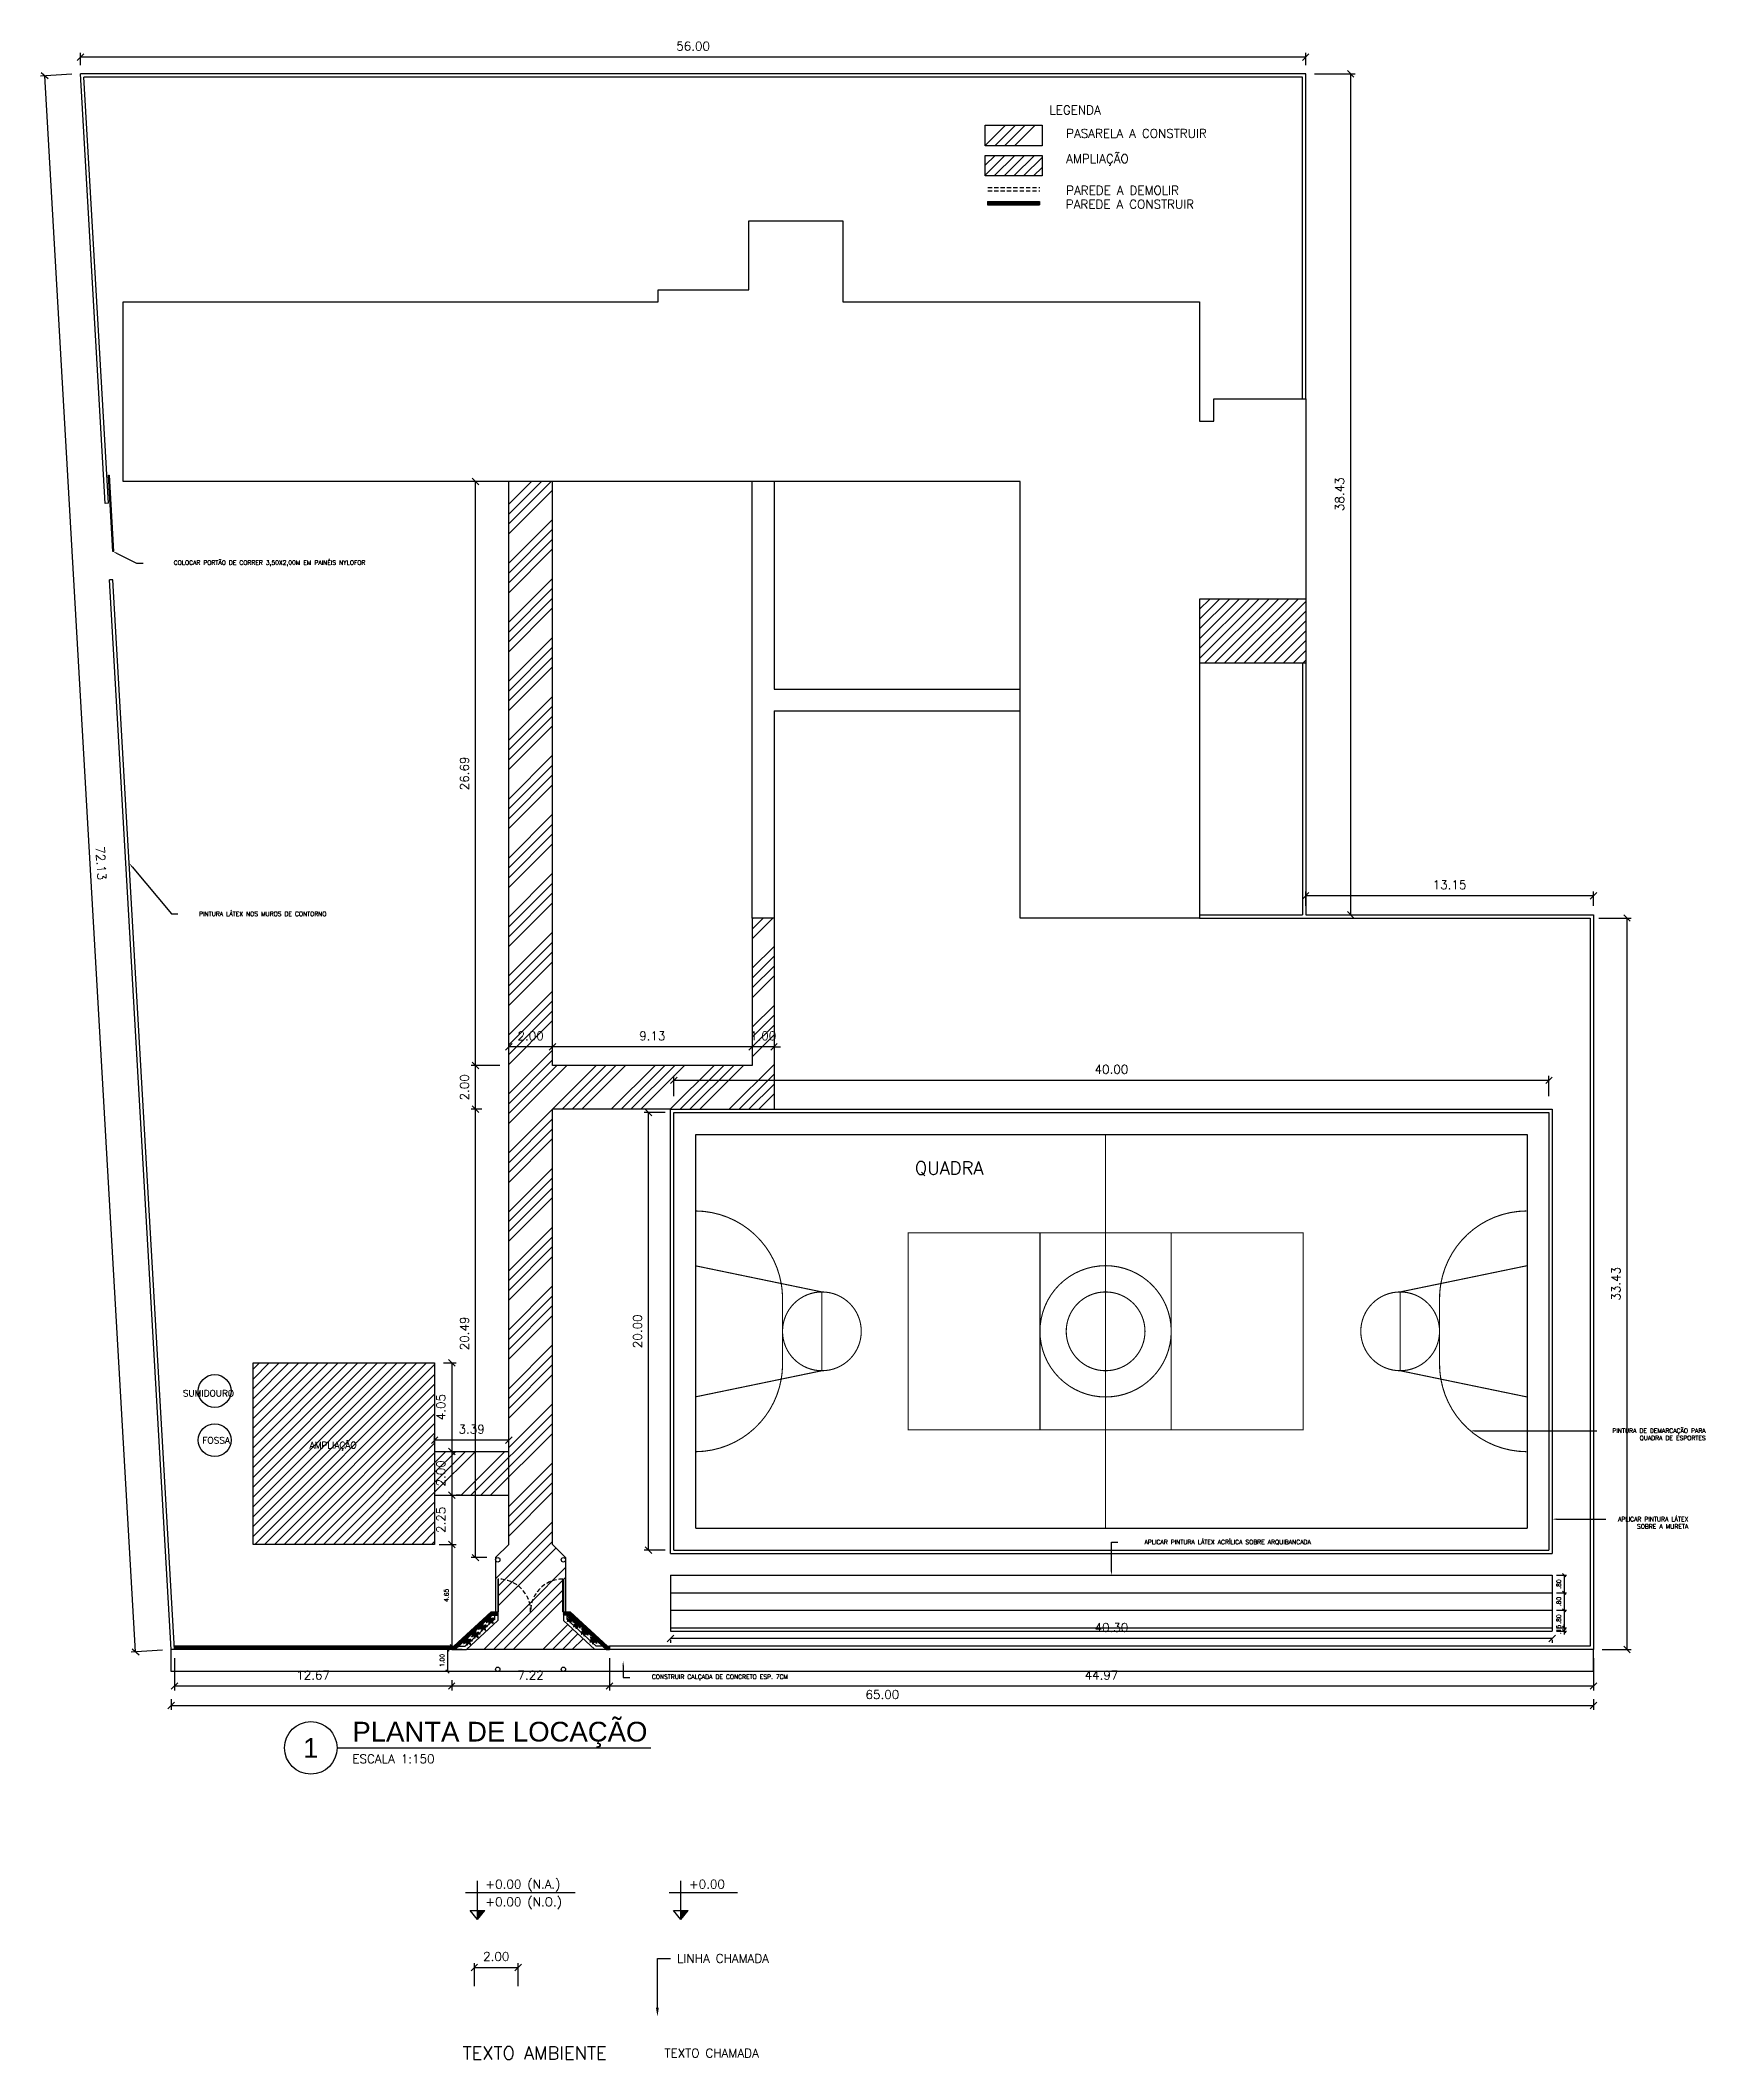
# Model space of a CAD drawing. Header units: millimetres. Extents: x -11 to 499, y 215 to 428.
# Drawn here: x 286.9 to 363, y 226.5 to 318.7 of the extents above; entities that cross this region are included whole.
import ezdxf
from ezdxf import colors
from ezdxf.entities.mleader import LeaderData, LeaderLine
from ezdxf.enums import TextEntityAlignment as Align
from ezdxf.math import Vec2, Vec3

# ---------------------------------------------------------------- set-up
doc = ezdxf.new("R2010")
doc.units = ezdxf.units.MM
doc.linetypes.add('HIDDEN', pattern=[9.525, 6.35, -3.175])
for name, color, linetype in [('ARQ-ALVENARIA', 4, 'Continuous'), ('ARQ-COTAS', 30, 'Continuous'), ('ARQ-ESQ-02', 2, 'Continuous'), ('ARQ-HACHURA', 253, 'Continuous'), ('ARQ-PENA-02', 2, 'Continuous'), ('ARQ-PENA-03', 3, 'Continuous'), ('ARQ-PISO', 8, 'Continuous'), ('ARQ-PROJ-01', 1, 'HIDDEN'), ('ARQ-SÍMBOLOS', 2, 'Continuous'), ('ARQ-TEXTO2', 2, 'Continuous'), ('ARQ-TEXTO3', 3, 'Continuous'), ('ARQ-TEXTO4', 4, 'Continuous')]:
    doc.layers.add(name, color=color, linetype=linetype)
doc.styles.add('arial', font='arial.ttf')
doc.styles.add('ROMANS', font='romans.shx')
doc.styles.add('Romans_Anot', font='romans.shx')
doc.dimstyles.new('Escala 1-100', dxfattribs={"dimtxt": 0.2, "dimasz": 0.15, "dimexe": 0.1, "dimexo": 0.2, "dimgap": 0.15, "dimtad": 1, "dimzin": 4, "dimdsep": 46, "dimtxsty": 'Romans_Anot', "dimblk": 'OBLIQUE', "dimcen": 0.25, "dimclrd": 256, "dimclre": 256, "dimclrt": 2, "dimadec": 0, "dimazin": 0, "dimtfac": 1, "dimtix": 1, "dimtmove": 2, "dimatfit": 3, "dimfxl": 1, "dimlwd": -1, "dimlwe": -1, "dimarcsym": 0})
doc.dimstyles.new('Escala 1-200', dxfattribs={"dimscale": 2, "dimtxt": 0.2, "dimasz": 0.15, "dimexe": 0.1, "dimexo": 0.2, "dimgap": 0.15, "dimtad": 1, "dimzin": 4, "dimdsep": 46, "dimtxsty": 'Romans_Anot', "dimblk": 'OBLIQUE', "dimcen": 0.25, "dimclrd": 256, "dimclre": 256, "dimclrt": 2, "dimadec": 0, "dimazin": 0, "dimtfac": 1, "dimtix": 1, "dimtmove": 2, "dimatfit": 3, "dimfxl": 1, "dimlwd": -1, "dimlwe": -1, "dimarcsym": 0})

msp = doc.modelspace()

# ---------------------------------------------------------------- texts
at = {"layer": 'ARQ-TEXTO2', "attachment_point": 1, "style": 'ROMANS'}
for s, insert, char_height in [('LEGENDA', (333.039, 315.767), 0.4), ('PASARELA A CONSTRUIR', (333.804, 314.7), 0.4), ('AMPLIAÇÃO', (333.804, 313.544), 0.4), ('PAREDE A DEMOLIR', (333.804, 312.098), 0.4), ('PAREDE A CONSTRUIR', (333.789, 311.46), 0.4), ('SUMIDOURO', (293.433, 257.08), 0.3), ('FOSSA', (294.325, 254.931), 0.3), ('AMPLIAÇÃO', (299.229, 254.706), 0.3), ('TEXTO CHAMADA', (315.452, 226.983), 0.4)]:
    msp.add_mtext(s, dxfattribs=dict(at, insert=insert, char_height=char_height))
at = {"layer": 'ARQ-TEXTO3', "style": 'ROMANS'}
msp.add_text('QUADRA', height=0.6, dxfattribs=at).set_placement((326.89, 266.925))
at = {"layer": 'ARQ-TEXTO3', "insert": (309.51, 226.785), "char_height": 0.6, "attachment_point": 5, "style": 'ROMANS'}
msp.add_mtext('TEXTO AMBIENTE', dxfattribs=at)

# ---------------------------------------------------------------- blocks, each defined once
blk = doc.blocks.new('_Oblique')
at = {"color": 0, "linetype": 'ByBlock', "lineweight": -2}
blk.add_line((-0.5, -0.5), (0.5, 0.5), dxfattribs=at)
blk = doc.blocks.new('*D99')
at = {"layer": 'ARQ-COTAS', "transparency": 16777216}
for p, q in [((315.876, 270.505), (315.876, 271.432)), ((355.871, 270.505), (355.871, 271.432)), ((315.876, 271.232), (355.871, 271.232))]:
    blk.add_line(p, q, dxfattribs=at)
at = {"layer": 'Defpoints', "color": 0, "transparency": 16777216}
for p in [(355.871, 271.232), (315.876, 270.105), (355.871, 270.105)]:
    blk.add_point(p, dxfattribs=at)
at = {"layer": 'ARQ-COTAS', "transparency": 16777216, "xscale": 0.3, "yscale": 0.3, "zscale": 0.3, "rotation": 180}
blk.add_blockref('_Oblique', (315.876, 271.232), dxfattribs=at)
at = {"layer": 'ARQ-COTAS', "transparency": 16777216, "xscale": 0.3, "yscale": 0.3, "zscale": 0.3}
blk.add_blockref('_Oblique', (355.871, 271.232), dxfattribs=at)
at = {"layer": 'ARQ-COTAS', "color": 2, "transparency": 16777216, "insert": (335.874, 271.732), "char_height": 0.4, "attachment_point": 5, "style": 'Romans_Anot'}
blk.add_mtext('40.00', dxfattribs=at)
blk = doc.blocks.new('*D100')
at = {"layer": 'ARQ-COTAS', "transparency": 16777216}
for p, q in [((315.476, 269.762), (314.518, 269.762)), ((314.718, 249.762), (314.718, 269.762)), ((315.476, 249.762), (314.518, 249.762))]:
    blk.add_line(p, q, dxfattribs=at)
at = {"layer": 'Defpoints', "color": 0, "transparency": 16777216}
for p in [(314.718, 269.762), (315.876, 269.762), (315.876, 249.762)]:
    blk.add_point(p, dxfattribs=at)
at = {"layer": 'ARQ-COTAS', "transparency": 16777216, "xscale": 0.3, "yscale": 0.3, "zscale": 0.3}
for p, rotation in [((314.718, 269.762), 90), ((314.718, 249.762), 270)]:
    blk.add_blockref('_Oblique', p, dxfattribs=dict(at, rotation=rotation))
at = {"layer": 'ARQ-COTAS', "color": 2, "transparency": 16777216, "insert": (314.218, 259.762), "char_height": 0.4, "attachment_point": 5, "rotation": 90, "style": 'Romans_Anot'}
blk.add_mtext('20.00', dxfattribs=at)
blk = doc.blocks.new('*D101')
at = {"layer": 'ARQ-COTAS', "ltscale": 0.03, "transparency": 16777216}
for p, q in [((356.221, 248.614), (356.667, 248.614)), ((356.567, 248.614), (356.567, 247.814)), ((356.221, 247.814), (356.667, 247.814))]:
    blk.add_line(p, q, dxfattribs=at)
at = {"layer": 'Defpoints', "color": 0, "ltscale": 0.03, "transparency": 16777216}
for p in [(356.021, 248.614), (356.021, 247.814), (356.567, 247.814)]:
    blk.add_point(p, dxfattribs=at)
at = {"layer": 'ARQ-COTAS', "ltscale": 0.03, "transparency": 16777216, "xscale": 0.15, "yscale": 0.15, "zscale": 0.15}
for p, rotation in [((356.567, 248.614), 90), ((356.567, 247.814), 270)]:
    blk.add_blockref('_Oblique', p, dxfattribs=dict(at, rotation=rotation))
at = {"layer": 'ARQ-COTAS', "color": 2, "ltscale": 0.03, "transparency": 16777216, "insert": (356.317, 248.214), "char_height": 0.2, "attachment_point": 5, "rotation": 90, "style": 'Romans_Anot'}
blk.add_mtext('.80', dxfattribs=at)
blk = doc.blocks.new('*D102')
at = {"layer": 'ARQ-COTAS', "ltscale": 0.03, "transparency": 16777216}
for p, q in [((356.221, 247.814), (356.667, 247.814)), ((356.567, 247.814), (356.567, 247.014)), ((356.221, 247.014), (356.667, 247.014))]:
    blk.add_line(p, q, dxfattribs=at)
at = {"layer": 'Defpoints', "color": 0, "ltscale": 0.03, "transparency": 16777216}
for p in [(356.021, 247.814), (356.021, 247.014), (356.567, 247.014)]:
    blk.add_point(p, dxfattribs=at)
at = {"layer": 'ARQ-COTAS', "ltscale": 0.03, "transparency": 16777216, "xscale": 0.15, "yscale": 0.15, "zscale": 0.15}
for p, rotation in [((356.567, 247.814), 90), ((356.567, 247.014), 270)]:
    blk.add_blockref('_Oblique', p, dxfattribs=dict(at, rotation=rotation))
at = {"layer": 'ARQ-COTAS', "color": 2, "ltscale": 0.03, "transparency": 16777216, "insert": (356.317, 247.414), "char_height": 0.2, "attachment_point": 5, "rotation": 90, "style": 'Romans_Anot'}
blk.add_mtext('.80', dxfattribs=at)
blk = doc.blocks.new('*D103')
at = {"layer": 'ARQ-COTAS', "ltscale": 0.03, "transparency": 16777216}
for p, q in [((356.221, 247.014), (356.667, 247.014)), ((356.567, 247.014), (356.567, 246.214)), ((356.221, 246.214), (356.667, 246.214))]:
    blk.add_line(p, q, dxfattribs=at)
at = {"layer": 'Defpoints', "color": 0, "ltscale": 0.03, "transparency": 16777216}
for p in [(356.021, 247.014), (356.021, 246.214), (356.567, 246.214)]:
    blk.add_point(p, dxfattribs=at)
at = {"layer": 'ARQ-COTAS', "ltscale": 0.03, "transparency": 16777216, "xscale": 0.15, "yscale": 0.15, "zscale": 0.15}
for p, rotation in [((356.567, 247.014), 90), ((356.567, 246.214), 270)]:
    blk.add_blockref('_Oblique', p, dxfattribs=dict(at, rotation=rotation))
at = {"layer": 'ARQ-COTAS', "color": 2, "ltscale": 0.03, "transparency": 16777216, "insert": (356.317, 246.614), "char_height": 0.2, "attachment_point": 5, "rotation": 90, "style": 'Romans_Anot'}
blk.add_mtext('.80', dxfattribs=at)
blk = doc.blocks.new('*D104')
at = {"layer": 'ARQ-COTAS', "ltscale": 0.03, "transparency": 16777216}
for p, q in [((356.567, 246.214), (356.567, 246.364)), ((356.221, 246.214), (356.667, 246.214)), ((356.221, 246.064), (356.667, 246.064)), ((356.567, 246.214), (356.567, 246.064)), ((356.567, 246.064), (356.567, 245.914))]:
    blk.add_line(p, q, dxfattribs=at)
at = {"layer": 'Defpoints', "color": 0, "ltscale": 0.03, "transparency": 16777216}
for p in [(356.021, 246.214), (356.021, 246.064), (356.567, 246.064)]:
    blk.add_point(p, dxfattribs=at)
at = {"layer": 'ARQ-COTAS', "ltscale": 0.03, "transparency": 16777216, "xscale": 0.15, "yscale": 0.15, "zscale": 0.15}
for p, rotation in [((356.567, 246.214), 270), ((356.567, 246.064), 90)]:
    blk.add_blockref('_Oblique', p, dxfattribs=dict(at, rotation=rotation))
at = {"layer": 'ARQ-COTAS', "color": 2, "ltscale": 0.03, "transparency": 16777216, "insert": (356.317, 246.139), "char_height": 0.2, "attachment_point": 5, "rotation": 90, "style": 'Romans_Anot'}
blk.add_mtext('.15', dxfattribs=at)
blk = doc.blocks.new('*D105')
at = {"layer": 'ARQ-COTAS', "transparency": 16777216}
for p, q in [((356.021, 245.725), (315.726, 245.725)), ((315.726, 245.664), (315.726, 245.525)), ((356.021, 245.664), (356.021, 245.525))]:
    blk.add_line(p, q, dxfattribs=at)
at = {"layer": 'Defpoints', "color": 0, "transparency": 16777216}
for p in [(315.726, 246.064), (315.726, 245.725), (356.021, 246.064)]:
    blk.add_point(p, dxfattribs=at)
at = {"layer": 'ARQ-COTAS', "transparency": 16777216, "xscale": 0.3, "yscale": 0.3, "zscale": 0.3, "rotation": 180}
blk.add_blockref('_Oblique', (315.726, 245.725), dxfattribs=at)
at = {"layer": 'ARQ-COTAS', "transparency": 16777216, "xscale": 0.3, "yscale": 0.3, "zscale": 0.3}
blk.add_blockref('_Oblique', (356.021, 245.725), dxfattribs=at)
at = {"layer": 'ARQ-COTAS', "color": 2, "transparency": 16777216, "insert": (335.874, 246.225), "char_height": 0.4, "attachment_point": 5, "style": 'Romans_Anot'}
blk.add_mtext('40.30', dxfattribs=at)
blk = doc.blocks.new('Árvore14')
for p, q in [((-1.17, 0), (-0.91, 0.02)), ((-0.98, 0.71), (-1.13, 1)), ((-1.13, 1), (-1.11, 0.7)), ((-1.11, 0.7), (-1.02, 0.52)), ((-1.02, 0.52), (-0.85, 0.44)), ((-0.5, 0.48), (-0.98, 0.71)), ((-0.91, 0.02), (-0.55, 0)), ((-0.85, 0.44), (-0.67, 0.38)), ((-0.67, 0.38), (-0.56, 0.21)), ((0, 0), (-0.67, -0.19)), ((-0.4, 0.95), (-0.64, 0.99)), ((-0.64, 0.99), (-0.51, 0.89)), ((-0.56, 0.21), (-0.43, 0.03)), ((-0.55, 0), (0, 0)), ((0, 0), (-0.54, -0.08)), ((-0.51, 0.89), (-0.36, 0.67)), ((-0.28, 0.07), (-0.5, 0.48)), ((-0.43, 0.03), (0, 0)), ((-0.25, 0.79), (-0.4, 0.95)), ((-0.36, 0.67), (-0.3, 0.4)), ((-0.3, 0.4), (0, 0)), ((0, 0), (-0.28, 0.07)), ((-0.27, -0.14), (0, 0)), ((-0.19, 0.4), (-0.25, 0.79)), ((0, 0), (-0.19, 0.4)), ((-0.07, 1.34), (-0.15, 0.99)), ((-0.15, 0.99), (-0.05, 0.52)), ((0.05, 1.53), (-0.07, 1.34)), ((0, 0), (-0.07, -0.16)), ((-0.05, 0.52), (0.02, 0.18)), ((-0.04, -0.29), (0, 0)), ((0, 0), (0.17, 0.19)), ((0, 0), (0.38, 0.19)), ((0.67, 0.19), (0, 0)), ((0.02, 0.18), (0, 0)), ((0, 0), (0.57, 0.04)), ((0, 0), (0.17, -0.3)), ((0.59, -0.05), (0, 0)), ((0.03, 1.05), (0.05, 1.25)), ((0.08, 0.89), (0.03, 1.05)), ((0.05, 1.25), (0.05, 1.53)), ((0.17, 0.57), (0.08, 0.89)), ((0.17, 0.19), (0.17, 0.57)), ((0.38, 0.19), (0.57, 0.48)), ((0.57, 0.48), (0.76, 0.67)), ((0.57, 0.04), (0.96, 0.17)), ((0.93, 0.02), (0.59, -0.05)), ((0.95, 0.38), (0.67, 0.19)), ((0.76, 0.67), (1.05, 0.67)), ((1.31, 0.02), (0.93, 0.02)), ((1.05, 0.67), (0.95, 0.57)), ((0.95, 0.57), (0.95, 0.38)), ((0.96, 0.17), (1.37, 0.22)), ((1.52, 0.17), (1.31, 0.02)), ((1.37, 0.22), (1.52, 0.17)), ((-1.24, -0.57), (-1.33, -0.81)), ((-1.33, -0.81), (-1.25, -0.78)), ((-1.25, -0.78), (-1.07, -0.69)), ((-1.05, -0.38), (-1.24, -0.57)), ((-0.96, -0.12), (-1.17, 0)), ((-1.07, -0.69), (-0.74, -0.56)), ((-0.95, -0.29), (-1.05, -0.38)), ((-0.54, -0.08), (-0.96, -0.12)), ((-0.67, -0.19), (-0.95, -0.29)), ((-0.74, -0.56), (-0.6, -0.44)), ((-0.6, -0.44), (-0.27, -0.14)), ((-0.53, -0.45), (-0.6, -0.63)), ((-0.6, -0.63), (-0.48, -0.59)), ((-0.21, -0.27), (-0.53, -0.45)), ((-0.48, -0.59), (-0.24, -0.53)), ((-0.39, -1.14), (-0.32, -0.9)), ((-0.33, -1.42), (-0.39, -1.14)), ((-0.31, -1.28), (-0.33, -1.42)), ((-0.32, -0.9), (-0.11, -0.68)), ((-0.23, -1.1), (-0.31, -1.28)), ((-0.24, -0.53), (-0.14, -0.42)), ((0, -0.82), (-0.23, -1.1)), ((-0.07, -0.16), (-0.21, -0.27)), ((-0.14, -0.42), (-0.04, -0.29)), ((-0.11, -0.68), (0.03, -0.52)), ((0.18, -0.52), (0, -0.82)), ((0.03, -0.52), (0.12, -0.28)), ((0.12, -0.28), (0.04, -0.06)), ((0.04, -0.06), (0.34, -0.21)), ((0.17, -0.3), (0.18, -0.52)), ((0.32, -0.51), (0.18, -0.35)), ((0.48, -0.77), (0.32, -0.51)), ((0.34, -0.21), (0.6, -0.44)), ((0.64, -1.02), (0.48, -0.77)), ((0.6, -0.44), (0.78, -0.79)), ((0.87, -1.16), (0.64, -1.02)), ((0.78, -0.79), (0.87, -1.16))]:
    blk.add_line(p, q)
blk = doc.blocks.new('*D106')
at = {"layer": 'ARQ-COTAS', "transparency": 16777216}
for p, q in [((306.756, 229.848), (306.756, 230.897)), ((306.756, 230.697), (308.756, 230.697)), ((308.756, 229.848), (308.756, 230.897))]:
    blk.add_line(p, q, dxfattribs=at)
at = {"layer": 'Defpoints', "color": 0, "transparency": 16777216}
for p in [(308.756, 230.697), (306.756, 229.448), (308.756, 229.448)]:
    blk.add_point(p, dxfattribs=at)
at = {"layer": 'ARQ-COTAS', "transparency": 16777216, "xscale": 0.3, "yscale": 0.3, "zscale": 0.3, "rotation": 180}
blk.add_blockref('_Oblique', (306.756, 230.697), dxfattribs=at)
at = {"layer": 'ARQ-COTAS', "transparency": 16777216, "xscale": 0.3, "yscale": 0.3, "zscale": 0.3}
blk.add_blockref('_Oblique', (308.756, 230.697), dxfattribs=at)
at = {"layer": 'ARQ-COTAS', "color": 2, "transparency": 16777216, "insert": (307.756, 231.197), "char_height": 0.4, "attachment_point": 5, "style": 'Romans_Anot'}
blk.add_mtext('2.00', dxfattribs=at)
blk = doc.blocks.new('Nível_Corte')
at = {"layer": 'ARQ-SÍMBOLOS'}
h = blk.add_hatch(color=1, dxfattribs=at)
h.dxf.hatch_style = 1
h.paths.add_polyline_path([(0.167, 0.202), (0, 0.202), (0, 0)])
at = {"layer": 'ARQ-SÍMBOLOS', "color": 1}
for p, q in [((-0.271, 0.613), (2.235, 0.613)), ((0, 0), (0, 0.884)), ((-0.167, 0.202), (0.167, 0.202)), ((0, 0), (-0.167, 0.202)), ((0, 0), (0.167, 0.202))]:
    blk.add_line(p, q, dxfattribs=at)
at = {"layer": 'ARQ-TEXTO2', "style": 'ROMANS'}
for tag, p in [('NIVEL-ACABADO', (0.182, 0.647)), ('NIVEL-OSSO', (0.182, 0.244))]:
    blk.add_attdef(tag, text='', height=0.2, dxfattribs=at).set_placement(p, align=Align.BOTTOM_LEFT)
blk = doc.blocks.new('Nível_Fachada')
at = {"layer": 'ARQ-SÍMBOLOS'}
h = blk.add_hatch(color=1, dxfattribs=at)
h.dxf.hatch_style = 1
h.paths.add_polyline_path([(0.167, 0.202), (0, 0.202), (0, 0)])
at = {"layer": 'ARQ-SÍMBOLOS', "color": 1}
for p, q in [((-0.271, 0.613), (1.29, 0.613)), ((0, 0), (0, 0.884)), ((-0.167, 0.202), (0.167, 0.202)), ((0, 0), (-0.167, 0.202)), ((0, 0), (0.167, 0.202))]:
    blk.add_line(p, q, dxfattribs=at)
at = {"layer": 'ARQ-TEXTO2', "style": 'ROMANS'}
blk.add_attdef('NIVEL-ACABADO', text='', height=0.2, dxfattribs=at).set_placement((0.182, 0.647), align=Align.BOTTOM_LEFT)
blk = doc.blocks.new('*U107')
at = {"layer": 'ARQ-SÍMBOLOS'}
blk.add_line((0.6, 0), (7.774, 0), dxfattribs=at)
blk.add_circle((0, 0), 0.6, dxfattribs=at)
at = {"layer": 'ARQ-TEXTO2', "style": 'ROMANS'}
blk.add_attdef('ESCALA1', text='', height=0.2, dxfattribs=at).set_placement((0.951, -0.149), align=Align.TOP_LEFT)
at = {"layer": 'ARQ-TEXTO4', "style": 'arial'}
blk.add_attdef('TITULODODESENHO', (0.951, 0.146), '', height=0.45, dxfattribs=at)
blk.add_attdef('0', text='', height=0.45, dxfattribs=at).set_placement((0, 0), align=Align.MIDDLE)
blk = doc.blocks.new('*D108')
at = {"layer": 'ARQ-COTAS', "transparency": 16777216}
for p, q in [((319.454, 272.762), (319.154, 272.762)), ((319.454, 273.05), (319.454, 272.962)), ((320.454, 272.762), (319.454, 272.762)), ((320.454, 273.05), (320.454, 272.962)), ((320.454, 272.762), (320.754, 272.762))]:
    blk.add_line(p, q, dxfattribs=at)
at = {"layer": 'Defpoints', "color": 0, "transparency": 16777216}
for p in [(319.454, 272.762), (319.454, 272.65), (320.454, 272.65)]:
    blk.add_point(p, dxfattribs=at)
at = {"layer": 'ARQ-COTAS', "transparency": 16777216, "xscale": 0.3, "yscale": 0.3, "zscale": 0.3}
blk.add_blockref('_Oblique', (319.454, 272.762), dxfattribs=at)
at = {"layer": 'ARQ-COTAS', "transparency": 16777216, "xscale": 0.3, "yscale": 0.3, "zscale": 0.3, "rotation": 180}
blk.add_blockref('_Oblique', (320.454, 272.762), dxfattribs=at)
at = {"layer": 'ARQ-COTAS', "color": 2, "transparency": 16777216, "insert": (319.954, 273.262), "char_height": 0.4, "attachment_point": 5, "style": 'Romans_Anot'}
blk.add_mtext('1.00', dxfattribs=at)
blk = doc.blocks.new('*D109')
at = {"layer": 'ARQ-COTAS', "transparency": 16777216}
for p, q in [((310.328, 272.67), (310.328, 272.962)), ((319.454, 272.762), (310.328, 272.762)), ((319.454, 273.05), (319.454, 272.962))]:
    blk.add_line(p, q, dxfattribs=at)
at = {"layer": 'Defpoints', "color": 0, "transparency": 16777216}
for p in [(310.328, 272.762), (310.328, 272.27), (319.454, 272.65)]:
    blk.add_point(p, dxfattribs=at)
at = {"layer": 'ARQ-COTAS', "transparency": 16777216, "xscale": 0.3, "yscale": 0.3, "zscale": 0.3, "rotation": 180}
blk.add_blockref('_Oblique', (310.328, 272.762), dxfattribs=at)
at = {"layer": 'ARQ-COTAS', "transparency": 16777216, "xscale": 0.3, "yscale": 0.3, "zscale": 0.3}
blk.add_blockref('_Oblique', (319.454, 272.762), dxfattribs=at)
at = {"layer": 'ARQ-COTAS', "color": 2, "transparency": 16777216, "insert": (314.891, 273.262), "char_height": 0.4, "attachment_point": 5, "style": 'Romans_Anot'}
blk.add_mtext('9.13', dxfattribs=at)
blk = doc.blocks.new('*D110')
at = {"layer": 'ARQ-COTAS', "transparency": 16777216}
for p, q in [((308.328, 272.312), (308.328, 272.962)), ((310.328, 272.762), (308.328, 272.762)), ((310.328, 272.67), (310.328, 272.962))]:
    blk.add_line(p, q, dxfattribs=at)
at = {"layer": 'Defpoints', "color": 0, "transparency": 16777216}
for p in [(308.328, 272.762), (310.328, 272.27), (308.328, 271.912)]:
    blk.add_point(p, dxfattribs=at)
at = {"layer": 'ARQ-COTAS', "transparency": 16777216, "xscale": 0.3, "yscale": 0.3, "zscale": 0.3, "rotation": 180}
blk.add_blockref('_Oblique', (308.328, 272.762), dxfattribs=at)
at = {"layer": 'ARQ-COTAS', "transparency": 16777216, "xscale": 0.3, "yscale": 0.3, "zscale": 0.3}
blk.add_blockref('_Oblique', (310.328, 272.762), dxfattribs=at)
at = {"layer": 'ARQ-COTAS', "color": 2, "transparency": 16777216, "insert": (309.328, 273.262), "char_height": 0.4, "attachment_point": 5, "style": 'Romans_Anot'}
blk.add_mtext('2.00', dxfattribs=at)
blk = doc.blocks.new('*D111')
at = {"layer": 'ARQ-COTAS', "transparency": 16777216}
for p, q in [((307.103, 269.912), (306.604, 269.912)), ((306.804, 249.422), (306.804, 269.912)), ((307.328, 249.422), (306.604, 249.422))]:
    blk.add_line(p, q, dxfattribs=at)
at = {"layer": 'Defpoints', "color": 0, "transparency": 16777216}
for p in [(306.804, 269.912), (307.503, 269.912), (307.728, 249.422)]:
    blk.add_point(p, dxfattribs=at)
at = {"layer": 'ARQ-COTAS', "transparency": 16777216, "xscale": 0.3, "yscale": 0.3, "zscale": 0.3}
for p, rotation in [((306.804, 269.912), 90), ((306.804, 249.422), 270)]:
    blk.add_blockref('_Oblique', p, dxfattribs=dict(at, rotation=rotation))
at = {"layer": 'ARQ-COTAS', "color": 2, "transparency": 16777216, "insert": (306.304, 259.667), "char_height": 0.4, "attachment_point": 5, "rotation": 90, "style": 'Romans_Anot'}
blk.add_mtext('20.49', dxfattribs=at)
blk = doc.blocks.new('*D112')
at = {"layer": 'ARQ-COTAS', "transparency": 16777216}
for p, q in [((307.928, 271.912), (306.604, 271.912)), ((306.804, 269.912), (306.804, 271.912)), ((307.103, 269.912), (306.604, 269.912))]:
    blk.add_line(p, q, dxfattribs=at)
at = {"layer": 'Defpoints', "color": 0, "transparency": 16777216}
for p in [(306.804, 271.912), (308.328, 271.912), (307.503, 269.912)]:
    blk.add_point(p, dxfattribs=at)
at = {"layer": 'ARQ-COTAS', "transparency": 16777216, "xscale": 0.3, "yscale": 0.3, "zscale": 0.3}
for p, rotation in [((306.804, 271.912), 90), ((306.804, 269.912), 270)]:
    blk.add_blockref('_Oblique', p, dxfattribs=dict(at, rotation=rotation))
at = {"layer": 'ARQ-COTAS', "color": 2, "transparency": 16777216, "insert": (306.304, 270.912), "char_height": 0.4, "attachment_point": 5, "rotation": 90, "style": 'Romans_Anot'}
blk.add_mtext('2.00', dxfattribs=at)
blk = doc.blocks.new('*D114')
at = {"layer": 'ARQ-COTAS', "transparency": 16777216}
for p, q in [((288.754, 317.622), (288.754, 318.187)), ((344.754, 317.987), (288.754, 317.987)), ((344.754, 317.622), (344.754, 318.187))]:
    blk.add_line(p, q, dxfattribs=at)
at = {"layer": 'Defpoints', "color": 0, "transparency": 16777216}
for p in [(288.754, 317.987), (288.754, 317.222), (344.754, 317.222)]:
    blk.add_point(p, dxfattribs=at)
at = {"layer": 'ARQ-COTAS', "transparency": 16777216, "xscale": 0.3, "yscale": 0.3, "zscale": 0.3, "rotation": 180}
blk.add_blockref('_Oblique', (288.754, 317.987), dxfattribs=at)
at = {"layer": 'ARQ-COTAS', "transparency": 16777216, "xscale": 0.3, "yscale": 0.3, "zscale": 0.3}
blk.add_blockref('_Oblique', (344.754, 317.987), dxfattribs=at)
at = {"layer": 'ARQ-COTAS', "color": 2, "transparency": 16777216, "insert": (316.754, 318.487), "char_height": 0.4, "attachment_point": 5, "style": 'Romans_Anot'}
blk.add_mtext('56.00', dxfattribs=at)
blk = doc.blocks.new('*D115')
at = {"layer": 'ARQ-COTAS', "transparency": 16777216}
for p, q in [((345.154, 317.222), (347.007, 317.222)), ((346.807, 317.222), (346.807, 278.797)), ((345.154, 278.797), (347.007, 278.797))]:
    blk.add_line(p, q, dxfattribs=at)
at = {"layer": 'Defpoints', "color": 0, "transparency": 16777216}
for p in [(344.754, 317.222), (344.754, 278.797), (346.807, 278.797)]:
    blk.add_point(p, dxfattribs=at)
at = {"layer": 'ARQ-COTAS', "transparency": 16777216, "xscale": 0.3, "yscale": 0.3, "zscale": 0.3}
for p, rotation in [((346.807, 317.222), 90), ((346.807, 278.797), 270)]:
    blk.add_blockref('_Oblique', p, dxfattribs=dict(at, rotation=rotation))
at = {"layer": 'ARQ-COTAS', "color": 2, "transparency": 16777216, "insert": (346.307, 298.01), "char_height": 0.4, "attachment_point": 5, "rotation": 90, "style": 'Romans_Anot'}
blk.add_mtext('38.43', dxfattribs=at)
blk = doc.blocks.new('*D116')
at = {"layer": 'ARQ-COTAS', "transparency": 16777216}
for p, q in [((358.154, 278.647), (359.636, 278.647)), ((359.436, 278.647), (359.436, 245.222)), ((358.304, 245.222), (359.636, 245.222))]:
    blk.add_line(p, q, dxfattribs=at)
at = {"layer": 'Defpoints', "color": 0, "transparency": 16777216}
for p in [(357.754, 278.647), (357.904, 245.222), (359.436, 245.222)]:
    blk.add_point(p, dxfattribs=at)
at = {"layer": 'ARQ-COTAS', "transparency": 16777216, "xscale": 0.3, "yscale": 0.3, "zscale": 0.3}
for p, rotation in [((359.436, 278.647), 90), ((359.436, 245.222), 270)]:
    blk.add_blockref('_Oblique', p, dxfattribs=dict(at, rotation=rotation))
at = {"layer": 'ARQ-COTAS', "color": 2, "transparency": 16777216, "insert": (358.936, 261.935), "char_height": 0.4, "attachment_point": 5, "rotation": 90, "style": 'Romans_Anot'}
blk.add_mtext('33.43', dxfattribs=at)
blk = doc.blocks.new('*D117')
at = {"layer": 'ARQ-COTAS', "transparency": 16777216}
for p, q in [((312.937, 244.822), (312.937, 243.356)), ((357.904, 244.822), (357.904, 243.356)), ((357.904, 243.556), (312.937, 243.556))]:
    blk.add_line(p, q, dxfattribs=at)
at = {"layer": 'Defpoints', "color": 0, "transparency": 16777216}
for p in [(312.937, 245.222), (357.904, 245.222), (312.937, 243.556)]:
    blk.add_point(p, dxfattribs=at)
at = {"layer": 'ARQ-COTAS', "transparency": 16777216, "xscale": 0.3, "yscale": 0.3, "zscale": 0.3, "rotation": 180}
blk.add_blockref('_Oblique', (312.937, 243.556), dxfattribs=at)
at = {"layer": 'ARQ-COTAS', "transparency": 16777216, "xscale": 0.3, "yscale": 0.3, "zscale": 0.3}
blk.add_blockref('_Oblique', (357.904, 243.556), dxfattribs=at)
at = {"layer": 'ARQ-COTAS', "color": 2, "transparency": 16777216, "insert": (335.42, 244.056), "char_height": 0.4, "attachment_point": 5, "style": 'Romans_Anot'}
blk.add_mtext('44.97', dxfattribs=at)
blk = doc.blocks.new('*D118')
at = {"layer": 'ARQ-COTAS', "transparency": 16777216}
for p, q in [((312.937, 244.822), (312.937, 243.356)), ((305.72, 243.822), (305.72, 243.356)), ((312.937, 243.556), (305.72, 243.556))]:
    blk.add_line(p, q, dxfattribs=at)
at = {"layer": 'Defpoints', "color": 0, "transparency": 16777216}
for p in [(312.937, 245.222), (305.72, 244.222), (305.72, 243.556)]:
    blk.add_point(p, dxfattribs=at)
at = {"layer": 'ARQ-COTAS', "transparency": 16777216, "xscale": 0.3, "yscale": 0.3, "zscale": 0.3, "rotation": 180}
blk.add_blockref('_Oblique', (305.72, 243.556), dxfattribs=at)
at = {"layer": 'ARQ-COTAS', "transparency": 16777216, "xscale": 0.3, "yscale": 0.3, "zscale": 0.3}
blk.add_blockref('_Oblique', (312.937, 243.556), dxfattribs=at)
at = {"layer": 'ARQ-COTAS', "color": 2, "transparency": 16777216, "insert": (309.328, 244.056), "char_height": 0.4, "attachment_point": 5, "style": 'Romans_Anot'}
blk.add_mtext('7.22', dxfattribs=at)
blk = doc.blocks.new('*D119')
at = {"layer": 'ARQ-COTAS', "transparency": 16777216}
for p, q in [((293.054, 244.822), (293.054, 243.356)), ((305.72, 243.822), (305.72, 243.356)), ((305.72, 243.556), (293.054, 243.556))]:
    blk.add_line(p, q, dxfattribs=at)
at = {"layer": 'Defpoints', "color": 0, "transparency": 16777216}
for p in [(293.054, 245.222), (305.72, 244.222), (293.054, 243.556)]:
    blk.add_point(p, dxfattribs=at)
at = {"layer": 'ARQ-COTAS', "transparency": 16777216, "xscale": 0.3, "yscale": 0.3, "zscale": 0.3, "rotation": 180}
blk.add_blockref('_Oblique', (293.054, 243.556), dxfattribs=at)
at = {"layer": 'ARQ-COTAS', "transparency": 16777216, "xscale": 0.3, "yscale": 0.3, "zscale": 0.3}
blk.add_blockref('_Oblique', (305.72, 243.556), dxfattribs=at)
at = {"layer": 'ARQ-COTAS', "color": 2, "transparency": 16777216, "insert": (299.387, 244.056), "char_height": 0.4, "attachment_point": 5, "style": 'Romans_Anot'}
blk.add_mtext('12.67', dxfattribs=at)
blk = doc.blocks.new('*D120')
at = {"layer": 'ARQ-COTAS', "transparency": 16777216}
for p, q in [((288.355, 317.199), (286.922, 317.117)), ((291.272, 245.12), (287.121, 317.128)), ((292.505, 245.191), (291.072, 245.108))]:
    blk.add_line(p, q, dxfattribs=at)
at = {"layer": 'Defpoints', "color": 0, "transparency": 16777216}
for p in [(287.121, 317.128), (288.754, 317.222), (292.904, 245.214)]:
    blk.add_point(p, dxfattribs=at)
at = {"layer": 'ARQ-COTAS', "transparency": 16777216, "xscale": 0.3, "yscale": 0.3, "zscale": 0.3}
for p, rotation in [((287.121, 317.128), 93.29881514644372), ((291.272, 245.12), 273.2988151464437)]:
    blk.add_blockref('_Oblique', p, dxfattribs=dict(at, rotation=rotation))
at = {"layer": 'ARQ-COTAS', "color": 2, "transparency": 16777216, "insert": (289.696, 281.153), "char_height": 0.4, "attachment_point": 5, "rotation": 273.29882, "style": 'Romans_Anot'}
blk.add_mtext('72.13', dxfattribs=at)
blk = doc.blocks.new('*D121')
at = {"layer": 'ARQ-COTAS', "transparency": 16777216}
for p, q in [((344.754, 279.197), (344.754, 279.866)), ((357.904, 279.666), (344.754, 279.666)), ((357.904, 279.197), (357.904, 279.866))]:
    blk.add_line(p, q, dxfattribs=at)
at = {"layer": 'Defpoints', "color": 0, "transparency": 16777216}
for p in [(344.754, 279.666), (344.754, 278.797), (357.904, 278.797)]:
    blk.add_point(p, dxfattribs=at)
at = {"layer": 'ARQ-COTAS', "transparency": 16777216, "xscale": 0.3, "yscale": 0.3, "zscale": 0.3, "rotation": 180}
blk.add_blockref('_Oblique', (344.754, 279.666), dxfattribs=at)
at = {"layer": 'ARQ-COTAS', "transparency": 16777216, "xscale": 0.3, "yscale": 0.3, "zscale": 0.3}
blk.add_blockref('_Oblique', (357.904, 279.666), dxfattribs=at)
at = {"layer": 'ARQ-COTAS', "color": 2, "transparency": 16777216, "insert": (351.329, 280.166), "char_height": 0.4, "attachment_point": 5, "style": 'Romans_Anot'}
blk.add_mtext('13.15', dxfattribs=at)
blk = doc.blocks.new('*D194')
at = {"layer": 'ARQ-COTAS', "ltscale": 0.03, "transparency": 16777216}
for p, q in [((306.194, 245.222), (305.43, 245.222)), ((305.53, 245.222), (305.53, 244.222)), ((306.194, 244.222), (305.43, 244.222))]:
    blk.add_line(p, q, dxfattribs=at)
at = {"layer": 'Defpoints', "color": 0, "ltscale": 0.03, "transparency": 16777216}
for p in [(306.394, 245.222), (305.53, 244.222), (306.394, 244.222)]:
    blk.add_point(p, dxfattribs=at)
at = {"layer": 'ARQ-COTAS', "ltscale": 0.03, "transparency": 16777216, "xscale": 0.15, "yscale": 0.15, "zscale": 0.15}
for p, rotation in [((305.53, 245.222), 90), ((305.53, 244.222), 270)]:
    blk.add_blockref('_Oblique', p, dxfattribs=dict(at, rotation=rotation))
at = {"layer": 'ARQ-COTAS', "color": 2, "ltscale": 0.03, "transparency": 16777216, "insert": (305.28, 244.722), "char_height": 0.2, "attachment_point": 5, "rotation": 90, "style": 'Romans_Anot'}
blk.add_mtext('1.00', dxfattribs=at)
blk = doc.blocks.new('*D244')
at = {"layer": 'ARQ-COTAS', "transparency": 16777216}
for p, q in [((292.904, 242.956), (292.904, 242.465)), ((292.904, 242.665), (357.904, 242.665)), ((357.904, 242.956), (357.904, 242.465))]:
    blk.add_line(p, q, dxfattribs=at)
at = {"layer": 'Defpoints', "color": 0, "transparency": 16777216}
for p in [(292.904, 243.356), (357.904, 243.356), (357.904, 242.665)]:
    blk.add_point(p, dxfattribs=at)
at = {"layer": 'ARQ-COTAS', "transparency": 16777216, "xscale": 0.3, "yscale": 0.3, "zscale": 0.3, "rotation": 180}
blk.add_blockref('_Oblique', (292.904, 242.665), dxfattribs=at)
at = {"layer": 'ARQ-COTAS', "transparency": 16777216, "xscale": 0.3, "yscale": 0.3, "zscale": 0.3}
blk.add_blockref('_Oblique', (357.904, 242.665), dxfattribs=at)
at = {"layer": 'ARQ-COTAS', "color": 2, "transparency": 16777216, "insert": (325.404, 243.165), "char_height": 0.4, "attachment_point": 5, "style": 'Romans_Anot'}
blk.add_mtext('65.00', dxfattribs=at)
blk = doc.blocks.new('*D245')
at = {"layer": 'ARQ-COTAS', "transparency": 16777216}
for p, q in [((305.342, 258.322), (305.927, 258.322)), ((305.727, 258.322), (305.727, 254.272)), ((305.342, 254.272), (305.927, 254.272))]:
    blk.add_line(p, q, dxfattribs=at)
at = {"layer": 'Defpoints', "color": 0, "transparency": 16777216}
for p in [(304.942, 258.322), (304.942, 254.272), (305.727, 254.272)]:
    blk.add_point(p, dxfattribs=at)
at = {"layer": 'ARQ-COTAS', "transparency": 16777216, "xscale": 0.3, "yscale": 0.3, "zscale": 0.3}
for p, rotation in [((305.727, 258.322), 90), ((305.727, 254.272), 270)]:
    blk.add_blockref('_Oblique', p, dxfattribs=dict(at, rotation=rotation))
at = {"layer": 'ARQ-COTAS', "color": 2, "transparency": 16777216, "insert": (305.227, 256.297), "char_height": 0.4, "attachment_point": 5, "rotation": 90, "style": 'Romans_Anot'}
blk.add_mtext('4.05', dxfattribs=at)
blk = doc.blocks.new('*D246')
at = {"layer": 'ARQ-COTAS', "transparency": 16777216}
for p, q in [((305.342, 254.272), (305.927, 254.272)), ((305.727, 254.272), (305.727, 252.272)), ((306.127, 252.272), (305.927, 252.272))]:
    blk.add_line(p, q, dxfattribs=at)
at = {"layer": 'Defpoints', "color": 0, "transparency": 16777216}
for p in [(304.942, 254.272), (305.727, 252.272), (305.727, 252.272)]:
    blk.add_point(p, dxfattribs=at)
at = {"layer": 'ARQ-COTAS', "transparency": 16777216, "xscale": 0.3, "yscale": 0.3, "zscale": 0.3}
for p, rotation in [((305.727, 254.272), 90), ((305.727, 252.272), 270)]:
    blk.add_blockref('_Oblique', p, dxfattribs=dict(at, rotation=rotation))
at = {"layer": 'ARQ-COTAS', "color": 2, "transparency": 16777216, "insert": (305.227, 253.272), "char_height": 0.4, "attachment_point": 5, "rotation": 90, "style": 'Romans_Anot'}
blk.add_mtext('2.00', dxfattribs=at)
blk = doc.blocks.new('*D247')
at = {"layer": 'ARQ-COTAS', "transparency": 16777216}
for p, q in [((305.727, 252.272), (305.727, 250.022)), ((306.127, 252.272), (305.927, 252.272)), ((305.342, 250.022), (305.927, 250.022))]:
    blk.add_line(p, q, dxfattribs=at)
at = {"layer": 'Defpoints', "color": 0, "transparency": 16777216}
for p in [(305.727, 252.272), (304.942, 250.022), (305.727, 250.022)]:
    blk.add_point(p, dxfattribs=at)
at = {"layer": 'ARQ-COTAS', "transparency": 16777216, "xscale": 0.3, "yscale": 0.3, "zscale": 0.3}
for p, rotation in [((305.727, 252.272), 90), ((305.727, 250.022), 270)]:
    blk.add_blockref('_Oblique', p, dxfattribs=dict(at, rotation=rotation))
at = {"layer": 'ARQ-COTAS', "color": 2, "transparency": 16777216, "insert": (305.227, 251.147), "char_height": 0.4, "attachment_point": 5, "rotation": 90, "style": 'Romans_Anot'}
blk.add_mtext('2.25', dxfattribs=at)
blk = doc.blocks.new('*D248')
at = {"layer": 'ARQ-COTAS', "ltscale": 0.03, "transparency": 16777216}
for p, q in [((305.142, 250.022), (305.827, 250.022)), ((305.727, 250.022), (305.727, 245.372)), ((305.355, 245.372), (305.827, 245.372))]:
    blk.add_line(p, q, dxfattribs=at)
at = {"layer": 'Defpoints', "color": 0, "ltscale": 0.03, "transparency": 16777216}
for p in [(304.942, 250.022), (305.155, 245.372), (305.727, 245.372)]:
    blk.add_point(p, dxfattribs=at)
at = {"layer": 'ARQ-COTAS', "ltscale": 0.03, "transparency": 16777216, "xscale": 0.15, "yscale": 0.15, "zscale": 0.15}
for p, rotation in [((305.727, 250.022), 90), ((305.727, 245.372), 270)]:
    blk.add_blockref('_Oblique', p, dxfattribs=dict(at, rotation=rotation))
at = {"layer": 'ARQ-COTAS', "color": 2, "ltscale": 0.03, "transparency": 16777216, "insert": (305.477, 247.697), "char_height": 0.2, "attachment_point": 5, "rotation": 90, "style": 'Romans_Anot'}
blk.add_mtext('4.65', dxfattribs=at)
blk = doc.blocks.new('*D249')
at = {"layer": 'ARQ-COTAS', "transparency": 16777216}
for p, q in [((304.942, 254.672), (304.942, 254.99)), ((308.328, 254.79), (304.942, 254.79)), ((308.328, 254.672), (308.328, 254.99))]:
    blk.add_line(p, q, dxfattribs=at)
at = {"layer": 'Defpoints', "color": 0, "transparency": 16777216}
for p in [(304.942, 254.79), (304.942, 254.272), (308.328, 254.272)]:
    blk.add_point(p, dxfattribs=at)
at = {"layer": 'ARQ-COTAS', "transparency": 16777216, "xscale": 0.3, "yscale": 0.3, "zscale": 0.3, "rotation": 180}
blk.add_blockref('_Oblique', (304.942, 254.79), dxfattribs=at)
at = {"layer": 'ARQ-COTAS', "transparency": 16777216, "xscale": 0.3, "yscale": 0.3, "zscale": 0.3}
blk.add_blockref('_Oblique', (308.328, 254.79), dxfattribs=at)
at = {"layer": 'ARQ-COTAS', "color": 2, "transparency": 16777216, "insert": (306.635, 255.29), "char_height": 0.4, "attachment_point": 5, "style": 'Romans_Anot'}
blk.add_mtext('3.39', dxfattribs=at)
blk = doc.blocks.new('*D250')
at = {"layer": 'ARQ-COTAS', "ltscale": 0.03, "transparency": 16777216}
for p, q in [((307.928, 298.597), (306.604, 298.597)), ((306.804, 271.912), (306.804, 298.597)), ((307.928, 271.912), (306.604, 271.912))]:
    blk.add_line(p, q, dxfattribs=at)
at = {"layer": 'Defpoints', "color": 0, "ltscale": 0.03, "transparency": 16777216}
for p in [(306.804, 298.597), (308.328, 298.597), (308.328, 271.912)]:
    blk.add_point(p, dxfattribs=at)
at = {"layer": 'ARQ-COTAS', "ltscale": 0.03, "transparency": 16777216, "xscale": 0.3, "yscale": 0.3, "zscale": 0.3}
for p, rotation in [((306.804, 298.597), 90), ((306.804, 271.912), 270)]:
    blk.add_blockref('_Oblique', p, dxfattribs=dict(at, rotation=rotation))
at = {"layer": 'ARQ-COTAS', "color": 2, "ltscale": 0.03, "transparency": 16777216, "insert": (306.304, 285.255), "char_height": 0.4, "attachment_point": 5, "rotation": 90, "style": 'Romans_Anot'}
blk.add_mtext('26.69', dxfattribs=at)

# ---------------------------------------------------------------- dimensions: what is measured, and where the dimension line sits
at = {"layer": 'ARQ-COTAS'}
for base, p1, p2, picture, middle in [((288.754, 317.987), (344.754, 317.222), (288.754, 317.222), '*D114', (316.754, 318.487)), ((344.754, 279.666), (357.904, 278.797), (344.754, 278.797), '*D121', (351.329, 280.166)), ((308.328, 272.762), (310.328, 272.27), (308.328, 271.912), '*D110', (309.328, 273.262)), ((310.328, 272.762), (319.454, 272.65), (310.328, 272.27), '*D109', (314.891, 273.262)), ((319.454, 272.762), (320.454, 272.65), (319.454, 272.65), '*D108', (319.954, 273.262)), ((355.8714, 271.2317), (315.8762, 270.1053), (355.8714, 270.1053), '*D99', (335.8738, 271.7317)), ((304.942, 254.79), (308.328, 254.272), (304.942, 254.272), '*D249', (306.635, 255.29)), ((315.7262, 245.7249), (356.0214, 246.064), (315.7262, 246.064), '*D105', (335.8738, 246.2249)), ((293.054, 243.556), (305.72, 244.222), (293.054, 245.222), '*D119', (299.387, 244.056)), ((305.72, 243.556), (312.937, 245.222), (305.72, 244.222), '*D118', (309.328, 244.056)), ((312.937, 243.556), (357.904, 245.222), (312.937, 245.222), '*D117', (335.42, 244.056)), ((357.904, 242.665), (292.904, 243.356), (357.904, 243.356), '*D244', (325.404, 243.165)), ((308.756, 230.697), (306.756, 229.448), (308.756, 229.448), '*D106', (307.756, 231.197))]:
    dim = msp.add_linear_dim(base=base, p1=p1, p2=p2, dimstyle='Escala 1-200', dxfattribs=at)
    dim.commit()
    dim.dimension.update_dxf_attribs({"geometry": picture, "text_midpoint": middle})
dim = msp.add_aligned_dim(p1=(292.904, 245.214), p2=(288.754, 317.222), distance=1.635, dimstyle='Escala 1-200', dxfattribs=at)
dim.commit()
dim.dimension.update_dxf_attribs({"geometry": '*D120', "text_midpoint": (289.696, 281.153)})
for base, p1, p2, angle, picture, middle in [((346.807205169, 278.797478811), (344.753907541, 317.222478811), (344.753907541, 278.797478811), 90, '*D115', (346.307205169, 298.009978811)), ((359.435557013, 245.222478811), (357.753907541, 278.647478811), (357.903907541, 245.222478811), 90, '*D116', (358.935557013, 261.934978811)), ((306.804, 271.912), (307.503, 269.912), (308.328, 271.912), 90, '*D112', (306.304, 270.912)), ((306.804, 269.912), (307.728, 249.422), (307.503, 269.912), 90, '*D111', (306.304, 259.667)), ((314.718, 269.762), (315.876, 249.762), (315.876, 269.762), 270, '*D100', (314.218, 259.762)), ((305.727, 254.272), (304.942, 258.322), (304.942, 254.272), 90, '*D245', (305.227, 256.297)), ((305.727, 252.272), (304.942, 254.272), (305.727, 252.272), 90, '*D246', (305.227, 253.272)), ((305.727, 250.022), (305.727, 252.272), (304.942, 250.022), 90, '*D247', (305.227, 251.147))]:
    dim = msp.add_linear_dim(base=base, p1=p1, p2=p2, angle=angle, dimstyle='Escala 1-200', dxfattribs=at)
    dim.commit()
    dim.dimension.update_dxf_attribs({"geometry": picture, "text_midpoint": middle})
at = {"layer": 'ARQ-COTAS', "ltscale": 0.03}
for base, p1, p2, angle, dimstyle, picture, middle in [((306.8037, 298.5975), (308.3282, 271.9122), (308.3282, 298.5975), 90, 'Escala 1-200', '*D250', (306.3037, 285.2548)), ((305.727, 245.372), (304.942, 250.022), (305.155, 245.372), 90, 'Escala 1-100', '*D248', (305.477, 247.697)), ((356.567, 247.814), (356.021, 248.614), (356.021, 247.814), 270, 'Escala 1-100', '*D101', (356.317, 248.214)), ((356.567, 247.014), (356.021, 247.814), (356.021, 247.014), 270, 'Escala 1-100', '*D102', (356.317, 247.414)), ((356.567, 246.214), (356.021, 247.014), (356.021, 246.214), 270, 'Escala 1-100', '*D103', (356.317, 246.614)), ((356.567, 246.064), (356.021, 246.214), (356.021, 246.064), 270, 'Escala 1-100', '*D104', (356.317, 246.139)), ((305.53, 244.222), (306.394, 245.222), (306.394, 244.222), 90, 'Escala 1-100', '*D194', (305.28, 244.722))]:
    dim = msp.add_linear_dim(base=base, p1=p1, p2=p2, angle=angle, dimstyle=dimstyle, dxfattribs=at)
    dim.commit()
    dim.dimension.update_dxf_attribs({"geometry": picture, "text_midpoint": middle})

# ---------------------------------------------------------------- hatches: boundary and pattern name
at = {"layer": 'ARQ-HACHURA', "ltscale": 0.03}
h = msp.add_hatch(dxfattribs=at)
h.set_pattern_fill('ANSI31', color=256, scale=0.01, angle=90, double=1)
h.set_pattern_definition([(135, (435.38751, 42.437515), (-0.0224506403, -0.0224506403), [])])
h.paths.add_polyline_path([(307.728, 246.94), (307.52, 246.94), (306.828, 246.303), (306.828, 246.099), (306.992, 246.25), (306.976, 246.259), (307.005, 246.262), (307.053, 246.306), (307.048, 246.313), (307.022, 246.321), (306.997, 246.333), (306.985, 246.358), (306.982, 246.4), (307.003, 246.359), (307.074, 246.325), (307.094, 246.343), (307.091, 246.354), (307.07, 246.385), (307.052, 246.399), (307.085, 246.394), (307.106, 246.371), (307.108, 246.357), (307.126, 246.373), (307.121, 246.399), (307.132, 246.448), (307.149, 246.475), (307.149, 246.435), (307.146, 246.407), (307.149, 246.395), (307.333, 246.564), (307.318, 246.572), (307.344, 246.575), (307.394, 246.62), (307.39, 246.626), (307.364, 246.634), (307.339, 246.646), (307.327, 246.671), (307.325, 246.713), (307.346, 246.672), (307.414, 246.639), (307.435, 246.658), (307.433, 246.667), (307.412, 246.698), (307.394, 246.712), (307.427, 246.707), (307.448, 246.684), (307.45, 246.672), (307.468, 246.689), (307.463, 246.712), (307.474, 246.761), (307.491, 246.787), (307.491, 246.748), (307.488, 246.72), (307.491, 246.71), (307.578, 246.79), (307.728, 246.79)])
h.paths.add_polyline_path([(307.828, 246.94), (307.728, 246.94), (307.728, 246.79), (307.828, 246.79)])
h.paths.add_polyline_path([(306.828, 246.099), (306.828, 246.303), (305.82, 245.372), (305.72, 245.372), (305.72, 245.222), (305.878, 245.222)])
h = msp.add_hatch(dxfattribs=at)
h.set_pattern_fill('ANSI31', color=256, scale=0.01, double=1)
h.set_pattern_definition([(45, (435.38751, 42.437515), (-0.0224506403, 0.0224506403), [])])
h.paths.add_polyline_path([(310.928, 246.94), (310.828, 246.94), (310.828, 246.79), (310.928, 246.79)])
h.paths.add_polyline_path([(311.137, 246.94), (310.928, 246.94), (310.928, 246.79), (311.078, 246.79), (311.108, 246.762), (311.137, 246.758), (311.158, 246.735), (311.161, 246.714), (311.188, 246.689), (311.186, 246.697), (311.173, 246.763), (311.184, 246.812), (311.201, 246.839), (311.201, 246.799), (311.197, 246.771), (311.205, 246.749), (311.217, 246.704), (311.217, 246.662), (311.236, 246.645), (311.247, 246.65), (311.274, 246.691), (311.301, 246.717), (311.341, 246.717), (311.328, 246.704), (311.328, 246.677), (311.288, 246.65), (311.244, 246.638), (311.254, 246.628), (311.274, 246.63), (311.328, 246.647), (311.386, 246.655), (311.407, 246.648), (311.379, 246.627), (311.325, 246.627), (311.276, 246.616), (311.266, 246.617), (311.386, 246.507), (311.414, 246.502), (311.435, 246.48), (311.439, 246.458), (311.465, 246.433), (311.464, 246.441), (311.45, 246.507), (311.461, 246.556), (311.479, 246.583), (311.479, 246.543), (311.475, 246.515), (311.482, 246.493), (311.495, 246.448), (311.495, 246.406), (311.513, 246.389), (311.525, 246.394), (311.552, 246.435), (311.578, 246.462), (311.619, 246.462), (311.605, 246.448), (311.605, 246.421), (311.565, 246.394), (311.521, 246.382), (311.532, 246.372), (311.551, 246.374), (311.606, 246.391), (311.664, 246.399), (311.685, 246.392), (311.656, 246.371), (311.602, 246.371), (311.554, 246.361), (311.543, 246.361), (311.741, 246.179), (311.769, 246.175), (311.79, 246.152), (311.794, 246.131), (311.82, 246.106), (311.819, 246.114), (311.805, 246.18), (311.816, 246.229), (311.828, 246.248), (311.828, 246.303)])
h.paths.add_polyline_path([(311.828, 246.303), (311.828, 246.248), (311.833, 246.256), (311.833, 246.216), (311.83, 246.188), (311.837, 246.166), (311.849, 246.121), (311.849, 246.079), (311.868, 246.062), (311.88, 246.067), (311.906, 246.107), (311.933, 246.134), (311.974, 246.134), (311.96, 246.121), (311.96, 246.094), (311.92, 246.067), (311.876, 246.055), (311.886, 246.045), (311.906, 246.046), (311.961, 246.064), (312.019, 246.072), (312.04, 246.065), (312.011, 246.044), (311.957, 246.044), (311.909, 246.033), (311.898, 246.034), (312.15, 245.802), (312.165, 245.799), (312.186, 245.777), (312.188, 245.767), (312.214, 245.743), (312.201, 245.804), (312.212, 245.853), (312.229, 245.88), (312.229, 245.84), (312.226, 245.812), (312.233, 245.79), (312.245, 245.745), (312.245, 245.714), (312.272, 245.69), (312.276, 245.692), (312.303, 245.732), (312.329, 245.759), (312.37, 245.759), (312.356, 245.745), (312.356, 245.718), (312.316, 245.692), (312.281, 245.681), (312.293, 245.67), (312.302, 245.671), (312.357, 245.688), (312.415, 245.696), (312.436, 245.689), (312.407, 245.668), (312.353, 245.668), (312.306, 245.658), (312.778, 245.222), (312.937, 245.222), (312.937, 245.372), (312.837, 245.372)])
at = {"layer": 'ARQ-PISO', "ltscale": 0.03, "transparency": 33554687}
h = msp.add_hatch(dxfattribs=at)
h.set_pattern_fill('ANSI34', color=256, scale=0.1, double=1)
h.paths.add_polyline_path([(332.704, 313.931), (332.704, 314.87), (330.104, 314.87), (330.104, 313.931)])
h = msp.add_hatch(dxfattribs=at)
h.set_pattern_fill('ANSI31', color=256, scale=0.1, double=1)
h.paths.add_polyline_path([(332.704, 312.555), (332.704, 313.494), (330.104, 313.494), (330.104, 312.555)])
h = msp.add_hatch(dxfattribs=at)
h.set_pattern_fill('ANSI31', color=256, scale=0.01, angle=90, double=1)
h.set_pattern_definition([(135, (115.991587, 0), (-0.0224506403, -0.0224506403), [])])
h.paths.add_polyline_path([(332.59, 311.385), (330.213, 311.385), (330.213, 311.235), (332.59, 311.235)])
h = msp.add_hatch(dxfattribs=at)
h.set_pattern_fill('ANSI34', color=256, scale=0.1, double=1)
h.paths.add_polyline_path([(310.328, 298.597), (308.328, 298.597), (308.328, 271.912), (310.328, 271.912)])
h.paths.add_polyline_path([(308.328, 254.272), (304.942, 254.272), (304.942, 252.272), (308.328, 252.272)])
h.paths.add_polyline_path([(310.328, 269.912), (320.454, 269.912), (320.454, 278.647), (319.454, 278.647), (319.454, 271.912), (308.328, 271.912), (308.328, 250.022), (307.728, 249.422), (307.728, 249.322, -1), (307.928, 249.322, -1), (307.728, 249.322), (307.728, 248.435, -0.434372), (309.328, 247, -0.408309), (310.798, 248.44), (310.928, 248.44), (310.928, 249.322, -1), (310.728, 249.322, -0.668179), (310.899, 249.393), (310.328, 250.022)])
h.paths.add_polyline_path([(310.828, 246.545), (310.828, 246.94), (310.798, 246.94), (310.798, 248.44, 0.408309), (309.328, 247, -0.010101), (309.328, 246.94, -0.010101), (309.328, 247, 0.408309), (307.858, 248.44), (307.858, 246.94), (307.828, 246.545), (306.394, 245.222), (312.262, 245.222)])
h.paths.add_polyline_path([(308.619, 272.962), (310.038, 272.962), (310.038, 273.562), (308.619, 273.562)], flags=24)
h = msp.add_hatch(dxfattribs=at)
h.set_pattern_fill('ANSI31', color=256, scale=0.1, double=1)
h.paths.add_polyline_path([(304.942, 258.322), (296.642, 258.322), (296.642, 250.022), (304.942, 250.022)])
h.paths.add_polyline_path([(344.754, 290.307), (344.754, 293.222), (339.904, 293.222), (339.904, 290.307)])

# ---------------------------------------------------------------- linework, layer by layer
for p, q in [((316.876, 250.762), (316.876, 268.762)), ((316.876, 268.762), (354.871, 268.762)), ((354.871, 268.762), (354.871, 250.762)), ((316.876, 250.762), (354.871, 250.762))]:
    msp.add_line(p, q)
at = {"ltscale": 0.03}
for p, q in [((305.72, 245.372), (305.82, 245.372)), ((312.837, 245.372), (312.937, 245.372))]:
    msp.add_line(p, q, dxfattribs=at)
at = {"const_width": 0.05}
for points in [[(335.608, 250.762), (335.608, 268.762)], [(326.583, 261.836), (326.583, 264.262), (344.633, 264.262), (344.633, 261.836)], [(332.608, 255.262), (332.608, 264.262)], [(338.608, 255.262), (338.608, 264.262)], [(316.841, 262.761), (322.641, 261.562)], [(354.871, 262.761), (349.071, 261.562)], [(322.641, 257.962), (322.641, 261.562)], [(349.071, 257.962), (349.071, 261.562)], [(326.583, 257.688), (326.583, 255.262), (344.633, 255.262), (344.633, 257.688)], [(354.871, 256.763), (349.071, 257.962)]]:
    msp.add_lwpolyline(points, dxfattribs=at)
for points in [[(316.876, 265.262, 0.05, 0.05, 0), (316.876, 265.262, 0.05, 0.05, -0.362212), (320.782, 261.947, 0.05, 0.05, -0.043006), (320.841, 261.262, 0.05, 0.05, 0), (320.841, 259.762, 0, 0, 0)], [(316.876, 254.262, 0.05, 0.05, 0), (316.876, 254.262, 0.05, 0.05, 0.362212), (320.782, 257.578, 0.05, 0.05, 0.043006), (320.841, 258.262, 0.05, 0.05, 0), (320.841, 259.762, 0, 0, 0)]]:
    msp.add_lwpolyline(points, format="xyseb")
for points in [[(354.836, 265.262), (354.836, 265.262, 0.362212), (350.931, 261.947, 0.362212)], [(335.608, 256.762, -1), (335.608, 262.762, -1)], [(335.608, 256.762, 1), (335.608, 262.762, 1)], [(322.641, 257.962, 1), (322.641, 261.562, -7.28011)], [(335.608, 257.962, -1), (335.608, 261.562, 7.28011)], [(335.608, 257.962, 1), (335.608, 261.562, -7.28011)], [(349.071, 257.962, -1), (349.071, 261.562, 7.28011)], [(354.836, 254.262), (354.836, 254.262, -0.362212), (350.931, 257.578, -0.362212)]]:
    msp.add_lwpolyline(points, format="xyb", dxfattribs=at)
at = {"linetype": 'HIDDEN', "const_width": 0.05}
for points in [[(322.641, 257.962, -1), (322.641, 261.562, 7.28011)], [(349.071, 257.962, 1), (349.071, 261.562, -7.28011)], [(350.931, 261.946, 0.043006), (350.872, 261.262)], [(350.931, 257.578, -0.043006), (350.872, 258.262)]]:
    msp.add_lwpolyline(points, format="xyb", dxfattribs=at)
for points in [[(326.583, 257.688), (326.583, 261.836)], [(344.633, 257.688), (344.633, 261.836)], [(350.872, 258.262), (350.872, 261.262)], [(316.841, 256.763), (322.641, 257.962)]]:
    msp.add_lwpolyline(points, dxfattribs=at)
at = {"layer": 'ARQ-ALVENARIA'}
for p, q in [((330.213, 311.385), (332.59, 311.385)), ((330.213, 311.385), (330.213, 311.235)), ((330.213, 311.235), (332.59, 311.235)), ((332.59, 311.385), (332.59, 311.235))]:
    msp.add_line(p, q, dxfattribs=at)
at = {"layer": 'ARQ-ESQ-02', "ltscale": 0.03}
for points in [[(290.231, 295.394), (290.029, 298.888), (290.059, 298.889), (290.261, 295.395)], [(307.858, 246.94), (307.858, 248.44), (307.828, 248.44), (307.828, 246.94)], [(310.798, 246.94), (310.798, 248.44), (310.828, 248.44), (310.828, 246.94)]]:
    msp.add_lwpolyline(points, close=True, dxfattribs=at)
at = {"layer": 'ARQ-PENA-02', "ltscale": 0.03}
for p, q in [((305.72, 245.312), (293.046, 245.312)), ((305.72, 245.282), (293.054, 245.282))]:
    msp.add_line(p, q, dxfattribs=at)
at = {"layer": 'ARQ-PENA-03', "ltscale": 0.03}
for p, q in [((344.754, 317.222), (288.754, 317.222)), ((289.886, 297.589), (288.754, 317.222)), ((344.604, 317.072), (288.913, 317.072)), ((290.035, 297.597), (288.913, 317.072)), ((344.604, 302.372), (344.604, 317.072)), ((344.754, 302.372), (344.754, 317.222)), ((290.035, 297.597), (289.886, 297.589)), ((290.237, 294.103), (290.087, 294.095)), ((292.904, 245.222), (290.087, 294.095)), ((293.054, 245.222), (290.237, 294.103)), ((344.754, 293.222), (344.754, 290.307)), ((339.904, 290.307), (344.754, 290.307)), ((344.604, 290.307), (344.604, 278.797)), ((339.904, 278.797), (344.604, 278.797)), ((339.904, 278.647), (357.754, 278.647)), ((344.754, 278.797), (357.904, 278.797)), ((357.754, 278.647), (357.754, 245.372)), ((357.904, 278.797), (357.904, 245.222)), ((305.82, 245.372), (307.52, 246.94)), ((305.878, 245.222), (307.578, 246.79)), ((306.336, 245.372), (307.678, 246.61)), ((306.394, 245.222), (307.828, 246.545)), ((307.52, 246.94), (307.828, 246.94)), ((307.578, 246.79), (307.828, 246.79)), ((307.678, 246.79), (307.678, 246.61)), ((307.828, 246.94), (307.828, 246.79)), ((307.828, 246.79), (307.828, 246.545)), ((310.828, 246.94), (311.137, 246.94)), ((310.828, 246.94), (310.828, 246.79)), ((310.828, 246.79), (310.828, 246.545)), ((311.078, 246.79), (310.828, 246.79)), ((312.262, 245.222), (310.828, 246.545)), ((310.978, 246.79), (310.978, 246.61)), ((312.321, 245.372), (310.978, 246.61)), ((312.778, 245.222), (311.078, 246.79)), ((312.837, 245.372), (311.137, 246.94)), ((293.054, 245.222), (292.904, 245.222)), ((305.72, 245.372), (293.046, 245.372)), ((305.72, 245.222), (293.054, 245.222)), ((305.72, 245.372), (305.72, 245.222)), ((305.72, 245.222), (305.878, 245.222)), ((305.878, 245.222), (306.394, 245.222)), ((306.041, 245.372), (306.336, 245.372)), ((312.778, 245.222), (312.262, 245.222)), ((312.616, 245.372), (312.321, 245.372)), ((312.778, 245.222), (312.937, 245.222)), ((357.754, 245.372), (312.937, 245.372)), ((312.937, 245.372), (312.937, 245.222)), ((357.904, 245.222), (312.937, 245.222))]:
    msp.add_line(p, q, dxfattribs=at)
at = {"layer": 'ARQ-PENA-03'}
for p, q in [((344.754, 290.307), (344.754, 278.797)), ((315.726, 249.612), (315.726, 269.912)), ((315.726, 269.912), (356.021, 269.912)), ((315.876, 249.762), (315.876, 269.762)), ((315.876, 269.762), (355.871, 269.762)), ((355.871, 269.762), (355.871, 249.762)), ((356.021, 269.912), (356.021, 249.612)), ((315.726, 249.612), (356.021, 249.612)), ((315.876, 249.762), (355.871, 249.762)), ((315.726, 248.614), (315.726, 246.064)), ((315.726, 248.614), (356.021, 248.614)), ((356.021, 248.614), (356.021, 246.064)), ((315.726, 247.814), (356.021, 247.814)), ((315.726, 247.014), (356.021, 247.014)), ((315.726, 246.214), (356.021, 246.214)), ((315.726, 246.064), (356.021, 246.064))]:
    msp.add_line(p, q, dxfattribs=at)
at = {"layer": 'ARQ-PENA-03', "ltscale": 0.03}
msp.add_lwpolyline([(290.704, 306.797), (315.154, 306.797), (315.154, 307.347), (319.304, 307.347), (319.304, 310.497), (323.604, 310.497), (323.604, 306.797), (339.904, 306.797), (339.904, 301.347), (340.554, 301.347), (340.554, 302.372), (344.754, 302.372), (344.754, 293.222), (339.904, 293.222), (339.904, 278.647), (331.704, 278.647), (331.704, 298.597), (290.704, 298.597), (290.704, 306.797)], dxfattribs=at)
msp.add_lwpolyline([(296.642, 258.322), (304.942, 258.322), (304.942, 250.022), (296.642, 250.022)], close=True, dxfattribs=at)
for centre, radius in [((294.89, 257.036), 0.75), ((294.89, 254.789), 0.75), ((307.828, 249.322), 0.1), ((310.828, 249.322), 0.1), ((307.828, 244.322), 0.1), ((310.828, 244.322), 0.1)]:
    msp.add_circle(centre, radius, dxfattribs=at)
at = {"layer": 'ARQ-PISO'}
for p, q in [((308.328, 271.912), (308.328, 298.597)), ((310.328, 271.912), (310.328, 298.597)), ((319.454, 278.647), (319.454, 298.597)), ((320.454, 298.597), (320.454, 289.107)), ((320.454, 289.107), (331.704, 289.107)), ((320.454, 288.107), (320.454, 269.912)), ((320.454, 288.107), (331.704, 288.107)), ((319.454, 278.647), (319.454, 271.912)), ((320.454, 278.647), (319.454, 278.647)), ((308.328, 250.022), (308.328, 271.912)), ((319.454, 271.912), (310.328, 271.912)), ((310.328, 250.022), (310.328, 269.912)), ((315.726, 269.912), (310.328, 269.912)), ((304.942, 254.272), (308.328, 254.272)), ((304.942, 252.272), (308.328, 252.272)), ((307.728, 249.422), (308.328, 250.022)), ((307.728, 249.422), (307.728, 246.94)), ((310.928, 249.422), (310.328, 250.022)), ((310.928, 249.422), (310.928, 246.94)), ((292.904, 244.222), (292.904, 245.222)), ((312.262, 245.222), (306.394, 245.222)), ((357.904, 244.222), (357.904, 245.222)), ((357.904, 244.222), (292.904, 244.222))]:
    msp.add_line(p, q, dxfattribs=at)
at = {"layer": 'ARQ-PISO', "ltscale": 0.03}
for points in [[(330.104, 314.87), (332.704, 314.87), (332.704, 313.931), (330.104, 313.931)], [(330.104, 313.494), (332.704, 313.494), (332.704, 312.555), (330.104, 312.555)]]:
    msp.add_lwpolyline(points, close=True, dxfattribs=at)
at = {"layer": 'ARQ-PROJ-01', "ltscale": 0.03}
for p, q in [((330.228, 312.023), (332.605, 312.023)), ((330.228, 311.873), (332.605, 311.873))]:
    msp.add_line(p, q, dxfattribs=at)
for centre, start, end in [((307.858, 246.97), 358.84255, 90), ((310.798, 246.97), 90, 181.15745)]:
    msp.add_arc(centre, 1.47, start, end, dxfattribs=at)

# ---------------------------------------------------------------- block references
at = {"ltscale": 0.03, "xscale": 0.1409618389684824, "yscale": 0.1409618389684824, "zscale": 0.1409618389684824}
for p in [(307.142, 246.259), (307.484, 246.572), (311.194, 246.623), (311.471, 246.368), (306.453, 245.608), (306.81, 245.921), (311.826, 246.04), (312.222, 245.665)]:
    msp.add_blockref('Árvore14', p, dxfattribs=at)
at = {"layer": 'ARQ-SÍMBOLOS', "xscale": 2, "yscale": 2, "zscale": 2}
for name, p, values in [('*U107', (299.281, 240.728), {'ESCALA1': 'ESCALA 1:150', '0': '1', 'TITULODODESENHO': 'PLANTA DE LOCAÇÃO'}), ('Nível_Corte', (306.897, 232.888), {'NIVEL-OSSO': '+0.00 (N.O.)', 'NIVEL-ACABADO': '+0.00 (N.A.)'}), ('Nível_Fachada', (316.198, 232.888), {'NIVEL-ACABADO': '+0.00 '})]:
    msp.add_blockref(name, p, dxfattribs=at).add_auto_attribs(values)

msp.set_redraw_order([(e.dxf.handle, doc.entitydb.next_handle()) for e in msp.query("TEXT MTEXT ATTDEF DIMENSION ARC_DIMENSION")])  # texts and dimensions are drawn at this point

# ---------------------------------------------------------------- leaders
at = {"layer": 'ARQ-COTAS'}
ml = msp.add_multileader_mtext('Standard', dxfattribs=at)
ml.set_content('LINHA CHAMADA', color=2, style='Romans_Anot')
ml.set_leader_properties(color=256, linetype='ByLayer', lineweight=-1)
ml.build(insert=Vec2(0, 0))
ml.multileader.update_dxf_attribs({"text_top_attachment_type": 10, "text_bottom_attachment_type": 10, "dogleg_length": 0.3, "arrow_head_size": 0.4, "scale": 2})
ctx = ml.context
ctx.base_point, ctx.scale, ctx.char_height, ctx.arrow_head_size, ctx.landing_gap_size, ctx.plane_origin = Vec3(315.723, 231.108), 2, 0.4, 0.4, 0.3, Vec3(315.123, 228.455)
notes = []
notes.append((ctx, [(0, (1, 1, 0), (315.123, 231.108), (1, 0), 0.6, [(0, [(315.123, 228.455)], 0, [])])]))
ctx.mtext.insert, ctx.mtext.flow_direction = Vec3(316.023, 231.308), 5
at = {"layer": 'ARQ-TEXTO2', "ltscale": 0.03}
ml = msp.add_multileader_mtext('Standard', dxfattribs=at)
ml.set_content('COLOCAR PORTÃO DE CORRER 3,50X2,00M EM PAINÉIS NYLOFOR', color=2, style='Romans_Anot')
ml.set_leader_properties(color=256, linetype='ByLayer', lineweight=-1)
ml.build(insert=Vec2(0, 0))
ml.multileader.update_dxf_attribs({"text_top_attachment_type": 10, "text_bottom_attachment_type": 10, "dogleg_length": 0.3, "arrow_head_size": 0.2})
ctx = ml.context
ctx.base_point, ctx.char_height, ctx.arrow_head_size, ctx.landing_gap_size, ctx.plane_origin = Vec3(291.618, 294.869), 0.2, 0.2, 0.15, Vec3(290.246, 295.394)
ctx.text_align_type = 2
notes.append((ctx, [(0, (1, 1, 0), (291.318, 294.869), (1, 0), 0.3, [(0, [(290.246, 295.394)], 0, [])])]))
ctx.mtext.insert, ctx.mtext.alignment, ctx.mtext.flow_direction = Vec3(301.777, 294.988), 3, 5
ml = msp.add_multileader_mtext('Standard', dxfattribs=at)
ml.set_content('PINTURA LÁTEX NOS MUROS DE CONTORNO', color=2, style='Romans_Anot')
ml.set_leader_properties(color=256, linetype='ByLayer', lineweight=-1)
ml.build(insert=Vec2(0, 0))
ml.multileader.update_dxf_attribs({"text_top_attachment_type": 10, "text_bottom_attachment_type": 10, "dogleg_length": 0.3, "arrow_head_size": 0.2})
ctx = ml.context
ctx.base_point, ctx.char_height, ctx.arrow_head_size, ctx.landing_gap_size, ctx.plane_origin = Vec3(293.21, 278.836), 0.2, 0.2, 0.15, Vec3(290.983, 281.147)
ctx.text_align_type = 2
notes.append((ctx, [(0, (1, 1, 0), (292.91, 278.836), (1, 0), 0.3, [(0, [(290.983, 281.147)], 0, [])])]))
ctx.mtext.insert, ctx.mtext.alignment, ctx.mtext.flow_direction = Vec3(299.998, 278.936), 3, 5
ml = msp.add_multileader_mtext('Standard', dxfattribs=at)
ml.set_content('PINTURA DE DEMARCAÇÃO PARA\\P QUADRA DE ESPORTES', color=2, style='Romans_Anot')
ml.set_leader_properties(color=256, linetype='ByLayer', lineweight=-1)
ml.build(insert=Vec2(0, 0))
ml.multileader.update_dxf_attribs({"text_top_attachment_type": 10, "text_bottom_attachment_type": 10, "dogleg_length": 0.3, "arrow_head_size": 0.2})
ctx = ml.context
ctx.base_point, ctx.char_height, ctx.arrow_head_size, ctx.landing_gap_size, ctx.plane_origin = Vec3(358.053, 255.213), 0.2, 0.2, 0.15, Vec3(352.283, 255.213)
ctx.text_align_type = 2
notes.append((ctx, [(0, (1, 1, 0), (357.753, 255.213), (1, 0), 0.3, [(0, [(352.283, 255.213)], 0, [])])]))
ctx.mtext.insert, ctx.mtext.alignment, ctx.mtext.flow_direction = Vec3(363.032, 255.322), 3, 5
ml = msp.add_multileader_mtext('Standard', dxfattribs=at)
ml.set_content('APLICAR PINTURA LÁTEX \\PSOBRE A MURETA', color=2, style='Romans_Anot')
ml.set_leader_properties(color=256, linetype='ByLayer', lineweight=-1)
ml.build(insert=Vec2(0, 0))
ml.multileader.update_dxf_attribs({"text_top_attachment_type": 10, "text_bottom_attachment_type": 10, "dogleg_length": 0.3, "arrow_head_size": 0.2})
ctx = ml.context
ctx.base_point, ctx.char_height, ctx.arrow_head_size, ctx.landing_gap_size, ctx.plane_origin = Vec3(358.468, 251.179), 0.2, 0.2, 0.15, Vec3(356.021, 251.179)
ctx.text_align_type = 2
notes.append((ctx, [(0, (1, 1, 0), (358.168, 251.179), (1, 0), 0.3, [(0, [(356.021, 251.179)], 0, [])])]))
ctx.mtext.insert, ctx.mtext.alignment, ctx.mtext.flow_direction = Vec3(362.237, 251.279), 3, 5
ml = msp.add_multileader_mtext('Standard', dxfattribs=at)
ml.set_content('APLICAR PINTURA LÁTEX ACRÍLICA SOBRE ARQUIBANCADA', color=2, style='Romans_Anot')
ml.set_leader_properties(color=256, linetype='ByLayer', lineweight=-1)
ml.build(insert=Vec2(0, 0))
ml.multileader.update_dxf_attribs({"text_top_attachment_type": 10, "text_bottom_attachment_type": 10, "dogleg_length": 0.3, "arrow_head_size": 0.2})
ctx = ml.context
ctx.base_point, ctx.char_height, ctx.arrow_head_size, ctx.landing_gap_size, ctx.plane_origin = Vec3(336.174, 250.123), 0.2, 0.2, 0.15, Vec3(335.874, 248.614)
ctx.text_align_type = 2
notes.append((ctx, [(0, (1, 1, 0), (335.874, 250.123), (1, 0), 0.3, [(0, [(335.874, 248.614)], 0, [])])]))
ctx.mtext.insert, ctx.mtext.alignment, ctx.mtext.flow_direction = Vec3(344.99, 250.233), 3, 5
ml = msp.add_multileader_mtext('Standard', dxfattribs=at)
ml.set_content('CONSTRUIR CALÇADA DE CONCRETO ESP. 7CM', color=2, style='Romans_Anot')
ml.set_leader_properties(color=256, linetype='ByLayer', lineweight=-1)
ml.build(insert=Vec2(0, 0))
ml.multileader.update_dxf_attribs({"text_top_attachment_type": 10, "text_bottom_attachment_type": 10, "dogleg_length": 0.3, "arrow_head_size": 0.2})
ctx = ml.context
ctx.base_point, ctx.char_height, ctx.arrow_head_size, ctx.landing_gap_size, ctx.plane_origin = Vec3(313.857, 243.943), 0.2, 0.2, 0.15, Vec3(313.557, 244.686)
ctx.text_align_type = 2
notes.append((ctx, [(0, (1, 1, 0), (313.557, 243.943), (1, 0), 0.3, [(0, [(313.557, 244.686)], 0, [])])]))
ctx.mtext.insert, ctx.mtext.alignment, ctx.mtext.flow_direction = Vec3(321.093, 244.077), 3, 5
for ctx, leaders in notes:
    for number, flags, end, landing, length, lines in leaders:
        leader = LeaderData()
        leader.index, (leader.has_last_leader_line, leader.has_dogleg_vector, leader.attachment_direction) = number, flags
        leader.last_leader_point, leader.dogleg_vector, leader.dogleg_length = Vec3(end), Vec3(landing), length
        for number, points, colour, breaks in lines:
            line = LeaderLine()
            line.index, line.vertices, line.color, line.breaks = number, Vec3.list(points), colors.encode_raw_color(colour), breaks
            leader.lines.append(line)
        ctx.leaders.append(leader)

doc.saveas('drawing.dxf')
